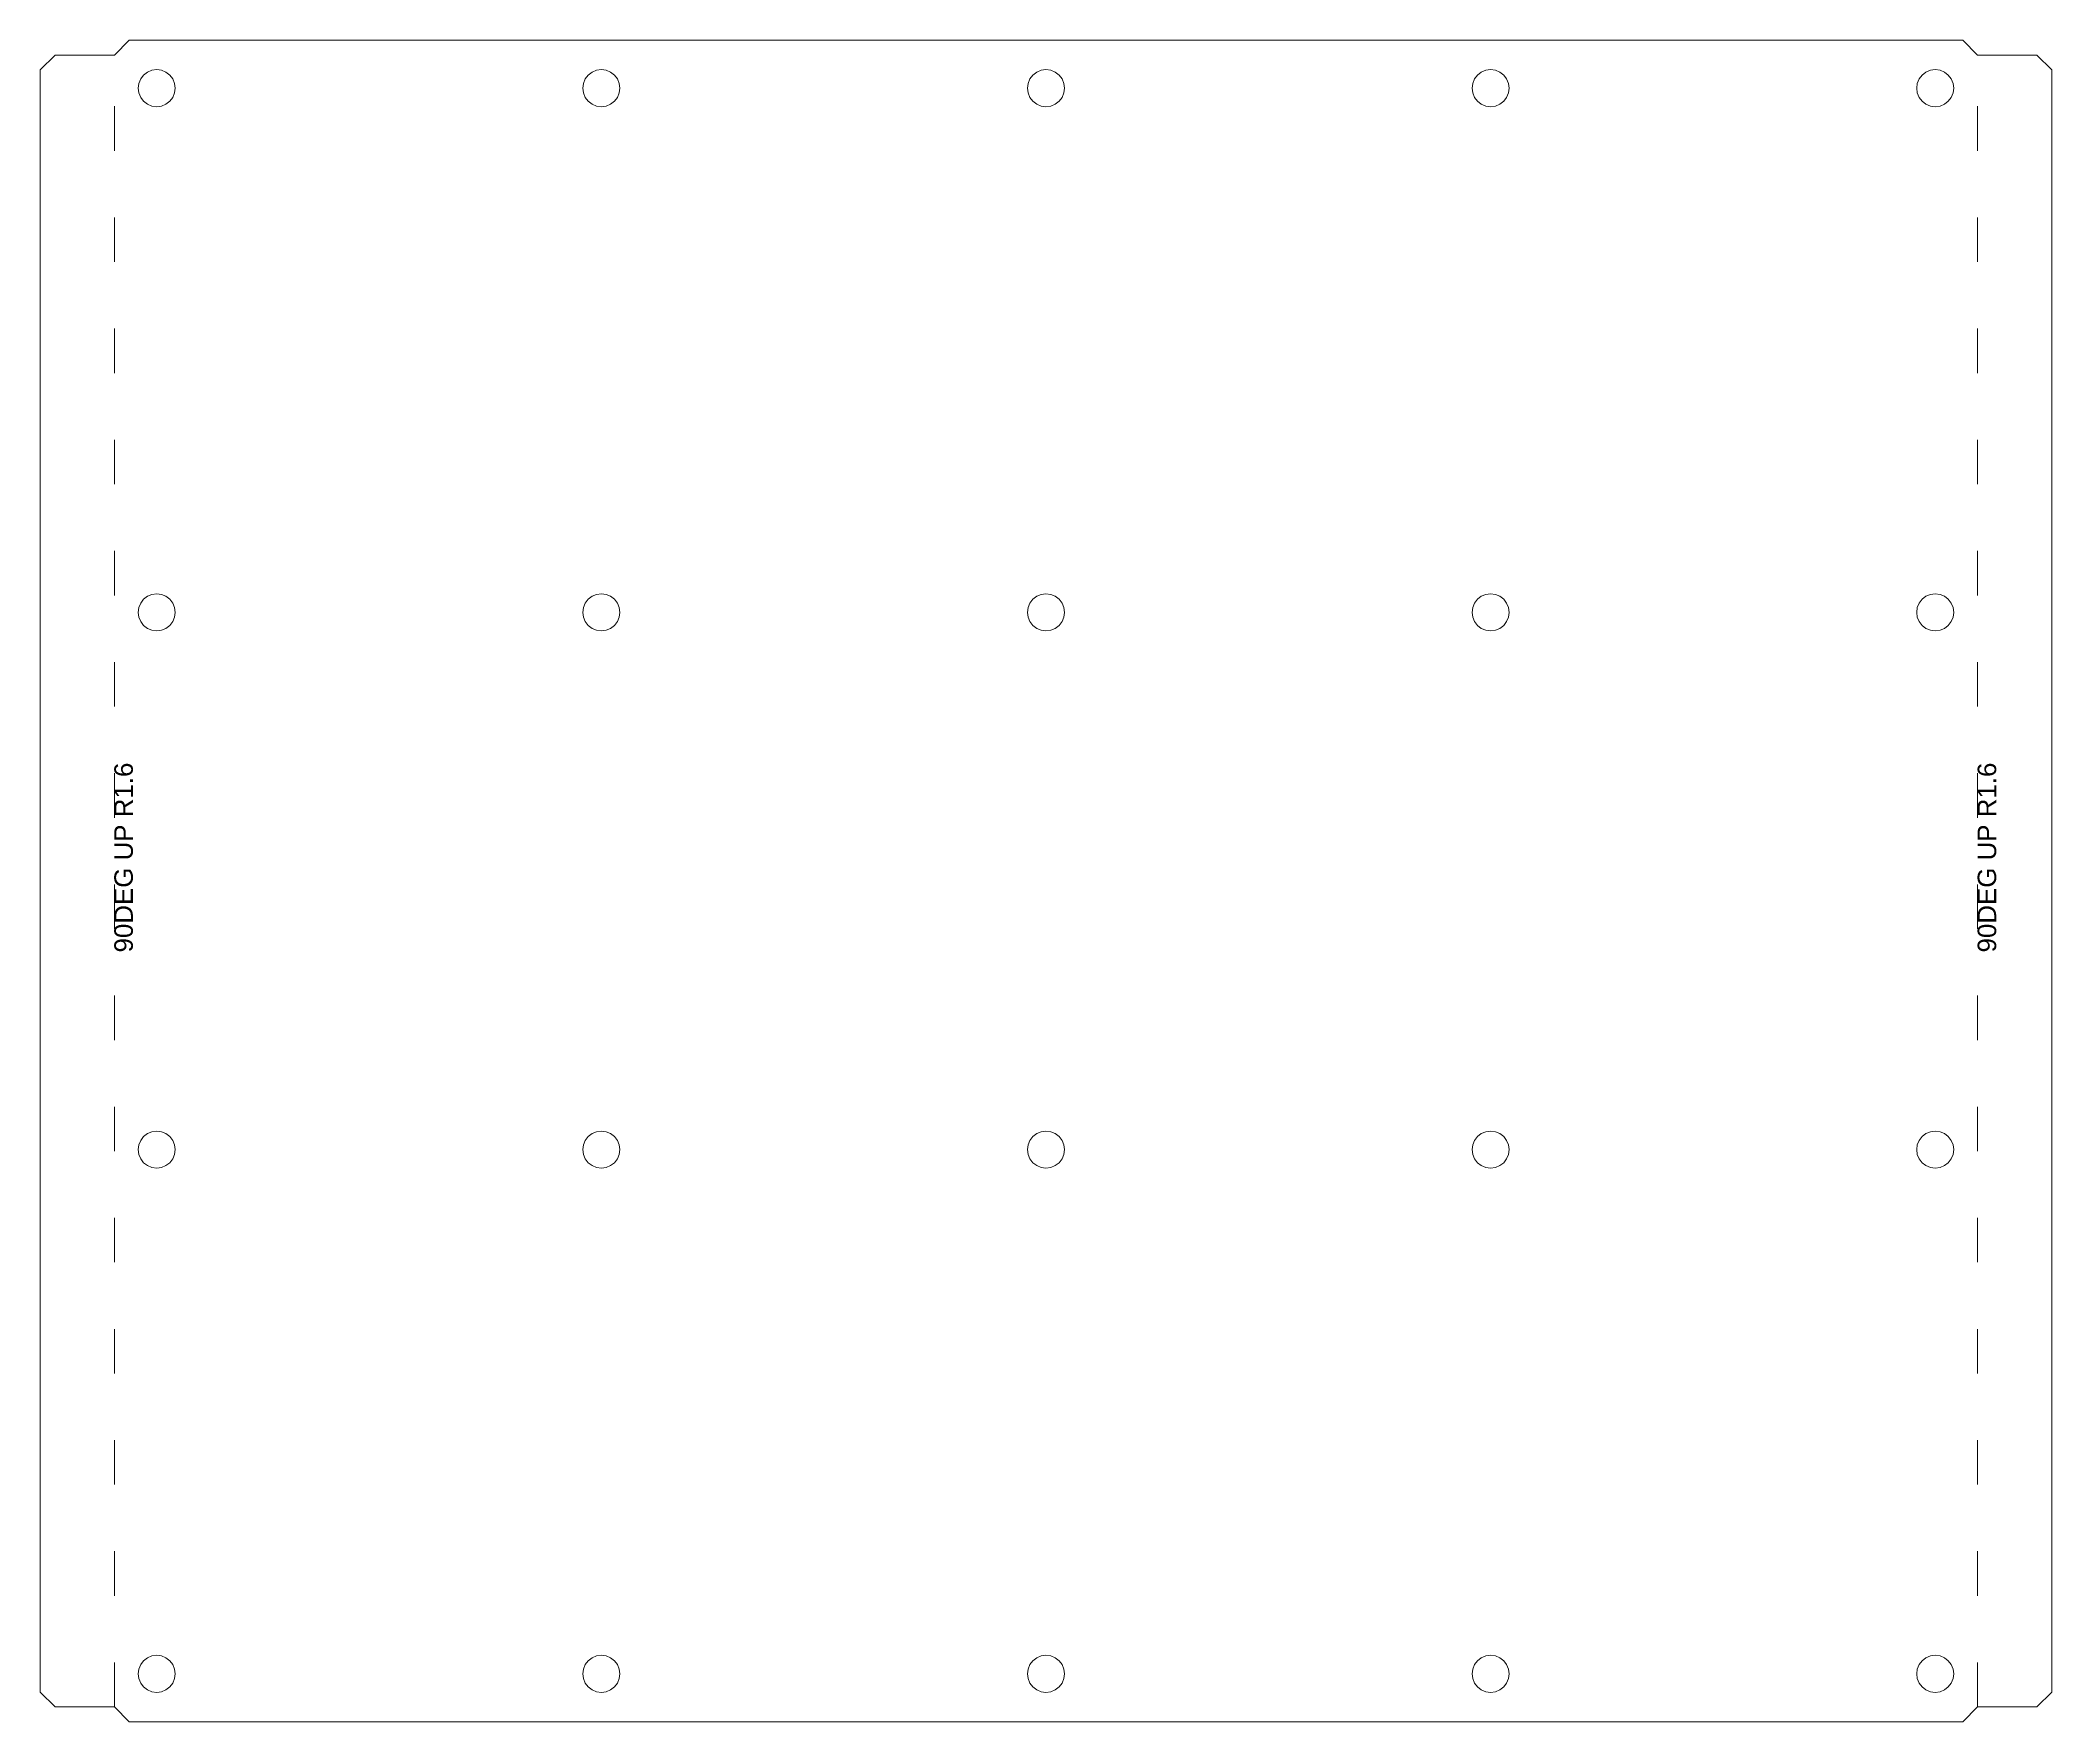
# Model space of a CAD drawing. Extents: x -21 to 705, y 870 to 3200.
# Drawn here: x -20 to 523, y 1372 to 1826 of the extents above; entities that cross this region are included whole.
import ezdxf

# ---------------------------------------------------------------- set-up
doc = ezdxf.new("R2010")
doc.units = 0
doc.linetypes.add('ACAD_ISO03W100', pattern=[30, 12, -18])
doc.layers.get('0').update_dxf_attribs({"lineweight": 25, "true_color": 0xffffff})
doc.layers.add('Layer0', color=7, linetype='BYLAYER', lineweight=5)
doc.styles.add('textstyle4', font='')
doc.styles.add('textstyle5', font='')
doc.styles.get('textstyle4').set_extended_font_data('Arial')
doc.styles.get('textstyle5').set_extended_font_data('Arial')

msp = doc.modelspace()

# ---------------------------------------------------------------- linework, layer by layer
at = {"layer": 'Layer0'}
for p, q in [((0, 1822.21), (4, 1826.21)), ((498.9, 1826.21), (4, 1826.21)), ((498.9, 1826.21), (502.9, 1822.21)), ((-16, 1822.21), (-20, 1818.21)), ((0, 1822.21), (-16, 1822.21)), ((502.9, 1822.21), (518.9, 1822.21)), ((518.9, 1822.21), (522.9, 1818.21)), ((-20, 1380.37), (-20, 1818.21)), ((6.44, 1813.27), (6.61, 1814.56)), ((6.61, 1814.56), (7.11, 1815.77)), ((7.11, 1815.77), (7.91, 1816.8)), ((7.91, 1816.8), (8.94, 1817.6)), ((8.94, 1817.6), (10.15, 1818.1)), ((10.15, 1818.1), (11.44, 1818.27)), ((11.44, 1818.27), (12.74, 1818.1)), ((12.74, 1818.1), (13.94, 1817.6)), ((13.94, 1817.6), (14.98, 1816.8)), ((14.98, 1816.8), (15.77, 1815.77)), ((15.77, 1815.77), (16.27, 1814.56)), ((16.27, 1814.56), (16.44, 1813.27)), ((126.44, 1813.27), (126.61, 1814.56)), ((126.61, 1814.56), (127.11, 1815.77)), ((127.11, 1815.77), (127.91, 1816.8)), ((127.91, 1816.8), (128.94, 1817.6)), ((128.94, 1817.6), (130.15, 1818.1)), ((130.15, 1818.1), (131.44, 1818.27)), ((131.44, 1818.27), (132.74, 1818.1)), ((132.74, 1818.1), (133.94, 1817.6)), ((133.94, 1817.6), (134.98, 1816.8)), ((134.98, 1816.8), (135.77, 1815.77)), ((135.77, 1815.77), (136.27, 1814.56)), ((136.27, 1814.56), (136.44, 1813.27)), ((246.44, 1813.27), (246.61, 1814.56)), ((246.61, 1814.56), (247.11, 1815.77)), ((247.11, 1815.77), (247.91, 1816.8)), ((247.91, 1816.8), (248.94, 1817.6)), ((248.94, 1817.6), (250.15, 1818.1)), ((250.15, 1818.1), (251.44, 1818.27)), ((251.44, 1818.27), (252.74, 1818.1)), ((252.74, 1818.1), (253.94, 1817.6)), ((253.94, 1817.6), (254.98, 1816.8)), ((254.98, 1816.8), (255.77, 1815.77)), ((255.77, 1815.77), (256.27, 1814.56)), ((256.27, 1814.56), (256.44, 1813.27)), ((366.44, 1813.27), (366.61, 1814.56)), ((366.61, 1814.56), (367.11, 1815.77)), ((367.11, 1815.77), (367.91, 1816.8)), ((367.91, 1816.8), (368.94, 1817.6)), ((368.94, 1817.6), (370.15, 1818.1)), ((370.15, 1818.1), (371.44, 1818.27)), ((371.44, 1818.27), (372.74, 1818.1)), ((372.74, 1818.1), (373.94, 1817.6)), ((373.94, 1817.6), (374.98, 1816.8)), ((374.98, 1816.8), (375.77, 1815.77)), ((375.77, 1815.77), (376.27, 1814.56)), ((376.27, 1814.56), (376.44, 1813.27)), ((486.44, 1813.27), (486.61, 1814.56)), ((486.61, 1814.56), (487.11, 1815.77)), ((487.11, 1815.77), (487.91, 1816.8)), ((487.91, 1816.8), (488.94, 1817.6)), ((488.94, 1817.6), (490.15, 1818.1)), ((490.15, 1818.1), (491.44, 1818.27)), ((491.44, 1818.27), (492.74, 1818.1)), ((492.74, 1818.1), (493.94, 1817.6)), ((493.94, 1817.6), (494.98, 1816.8)), ((494.98, 1816.8), (495.77, 1815.77)), ((495.77, 1815.77), (496.27, 1814.56)), ((496.27, 1814.56), (496.44, 1813.27)), ((522.9, 1818.21), (522.9, 1380.37)), ((6.61, 1811.97), (6.44, 1813.27)), ((7.11, 1810.77), (6.61, 1811.97)), ((7.91, 1809.73), (7.11, 1810.77)), ((8.94, 1808.94), (7.91, 1809.73)), ((10.15, 1808.44), (8.94, 1808.94)), ((11.44, 1808.27), (10.15, 1808.44)), ((12.74, 1808.44), (11.44, 1808.27)), ((13.94, 1808.94), (12.74, 1808.44)), ((14.98, 1809.73), (13.94, 1808.94)), ((15.77, 1810.77), (14.98, 1809.73)), ((16.27, 1811.97), (15.77, 1810.77)), ((16.44, 1813.27), (16.27, 1811.97)), ((126.61, 1811.97), (126.44, 1813.27)), ((127.11, 1810.77), (126.61, 1811.97)), ((127.91, 1809.73), (127.11, 1810.77)), ((128.94, 1808.94), (127.91, 1809.73)), ((130.15, 1808.44), (128.94, 1808.94)), ((131.44, 1808.27), (130.15, 1808.44)), ((132.74, 1808.44), (131.44, 1808.27)), ((133.94, 1808.94), (132.74, 1808.44)), ((134.98, 1809.73), (133.94, 1808.94)), ((135.77, 1810.77), (134.98, 1809.73)), ((136.27, 1811.97), (135.77, 1810.77)), ((136.44, 1813.27), (136.27, 1811.97)), ((246.61, 1811.97), (246.44, 1813.27)), ((247.11, 1810.77), (246.61, 1811.97)), ((247.91, 1809.73), (247.11, 1810.77)), ((248.94, 1808.94), (247.91, 1809.73)), ((250.15, 1808.44), (248.94, 1808.94)), ((251.44, 1808.27), (250.15, 1808.44)), ((252.74, 1808.44), (251.44, 1808.27)), ((253.94, 1808.94), (252.74, 1808.44)), ((254.98, 1809.73), (253.94, 1808.94)), ((255.77, 1810.77), (254.98, 1809.73)), ((256.27, 1811.97), (255.77, 1810.77)), ((256.44, 1813.27), (256.27, 1811.97)), ((366.61, 1811.97), (366.44, 1813.27)), ((367.11, 1810.77), (366.61, 1811.97)), ((367.91, 1809.73), (367.11, 1810.77)), ((368.94, 1808.94), (367.91, 1809.73)), ((370.15, 1808.44), (368.94, 1808.94)), ((371.44, 1808.27), (370.15, 1808.44)), ((372.74, 1808.44), (371.44, 1808.27)), ((373.94, 1808.94), (372.74, 1808.44)), ((374.98, 1809.73), (373.94, 1808.94)), ((375.77, 1810.77), (374.98, 1809.73)), ((376.27, 1811.97), (375.77, 1810.77)), ((376.44, 1813.27), (376.27, 1811.97)), ((486.61, 1811.97), (486.44, 1813.27)), ((487.11, 1810.77), (486.61, 1811.97)), ((487.91, 1809.73), (487.11, 1810.77)), ((488.94, 1808.94), (487.91, 1809.73)), ((490.15, 1808.44), (488.94, 1808.94)), ((491.44, 1808.27), (490.15, 1808.44)), ((492.74, 1808.44), (491.44, 1808.27)), ((493.94, 1808.94), (492.74, 1808.44)), ((494.98, 1809.73), (493.94, 1808.94)), ((495.77, 1810.77), (494.98, 1809.73)), ((496.27, 1811.97), (495.77, 1810.77)), ((496.44, 1813.27), (496.27, 1811.97)), ((6.44, 1671.79), (6.61, 1673.08)), ((6.61, 1673.08), (7.11, 1674.29)), ((7.11, 1674.29), (7.91, 1675.32)), ((7.91, 1675.32), (8.94, 1676.12)), ((8.94, 1676.12), (10.15, 1676.62)), ((10.15, 1676.62), (11.44, 1676.79)), ((11.44, 1676.79), (12.74, 1676.62)), ((12.74, 1676.62), (13.94, 1676.12)), ((13.94, 1676.12), (14.98, 1675.32)), ((14.98, 1675.32), (15.77, 1674.29)), ((15.77, 1674.29), (16.27, 1673.08)), ((16.27, 1673.08), (16.44, 1671.79)), ((126.44, 1671.79), (126.61, 1673.08)), ((126.61, 1673.08), (127.11, 1674.29)), ((127.11, 1674.29), (127.91, 1675.32)), ((127.91, 1675.32), (128.94, 1676.12)), ((128.94, 1676.12), (130.15, 1676.62)), ((130.15, 1676.62), (131.44, 1676.79)), ((131.44, 1676.79), (132.74, 1676.62)), ((132.74, 1676.62), (133.94, 1676.12)), ((133.94, 1676.12), (134.98, 1675.32)), ((134.98, 1675.32), (135.77, 1674.29)), ((135.77, 1674.29), (136.27, 1673.08)), ((136.27, 1673.08), (136.44, 1671.79)), ((246.44, 1671.79), (246.61, 1673.08)), ((246.61, 1673.08), (247.11, 1674.29)), ((247.11, 1674.29), (247.91, 1675.32)), ((247.91, 1675.32), (248.94, 1676.12)), ((248.94, 1676.12), (250.15, 1676.62)), ((250.15, 1676.62), (251.44, 1676.79)), ((251.44, 1676.79), (252.74, 1676.62)), ((252.74, 1676.62), (253.94, 1676.12)), ((253.94, 1676.12), (254.98, 1675.32)), ((254.98, 1675.32), (255.77, 1674.29)), ((255.77, 1674.29), (256.27, 1673.08)), ((256.27, 1673.08), (256.44, 1671.79)), ((366.44, 1671.79), (366.61, 1673.08)), ((366.61, 1673.08), (367.11, 1674.29)), ((367.11, 1674.29), (367.91, 1675.32)), ((367.91, 1675.32), (368.94, 1676.12)), ((368.94, 1676.12), (370.15, 1676.62)), ((370.15, 1676.62), (371.44, 1676.79)), ((371.44, 1676.79), (372.74, 1676.62)), ((372.74, 1676.62), (373.94, 1676.12)), ((373.94, 1676.12), (374.98, 1675.32)), ((374.98, 1675.32), (375.77, 1674.29)), ((375.77, 1674.29), (376.27, 1673.08)), ((376.27, 1673.08), (376.44, 1671.79)), ((486.44, 1671.79), (486.61, 1673.08)), ((486.61, 1673.08), (487.11, 1674.29)), ((487.11, 1674.29), (487.91, 1675.32)), ((487.91, 1675.32), (488.94, 1676.12)), ((488.94, 1676.12), (490.15, 1676.62)), ((490.15, 1676.62), (491.44, 1676.79)), ((491.44, 1676.79), (492.74, 1676.62)), ((492.74, 1676.62), (493.94, 1676.12)), ((493.94, 1676.12), (494.98, 1675.32)), ((494.98, 1675.32), (495.77, 1674.29)), ((495.77, 1674.29), (496.27, 1673.08)), ((496.27, 1673.08), (496.44, 1671.79)), ((6.61, 1670.49), (6.44, 1671.79)), ((7.11, 1669.29), (6.61, 1670.49)), ((7.91, 1668.25), (7.11, 1669.29)), ((8.94, 1667.46), (7.91, 1668.25)), ((10.15, 1666.96), (8.94, 1667.46)), ((11.44, 1666.79), (10.15, 1666.96)), ((12.74, 1666.96), (11.44, 1666.79)), ((13.94, 1667.46), (12.74, 1666.96)), ((14.98, 1668.25), (13.94, 1667.46)), ((15.77, 1669.29), (14.98, 1668.25)), ((16.27, 1670.49), (15.77, 1669.29)), ((16.44, 1671.79), (16.27, 1670.49)), ((126.61, 1670.49), (126.44, 1671.79)), ((127.11, 1669.29), (126.61, 1670.49)), ((127.91, 1668.25), (127.11, 1669.29)), ((128.94, 1667.46), (127.91, 1668.25)), ((130.15, 1666.96), (128.94, 1667.46)), ((131.44, 1666.79), (130.15, 1666.96)), ((132.74, 1666.96), (131.44, 1666.79)), ((133.94, 1667.46), (132.74, 1666.96)), ((134.98, 1668.25), (133.94, 1667.46)), ((135.77, 1669.29), (134.98, 1668.25)), ((136.27, 1670.49), (135.77, 1669.29)), ((136.44, 1671.79), (136.27, 1670.49)), ((246.61, 1670.49), (246.44, 1671.79)), ((247.11, 1669.29), (246.61, 1670.49)), ((247.91, 1668.25), (247.11, 1669.29)), ((248.94, 1667.46), (247.91, 1668.25)), ((250.15, 1666.96), (248.94, 1667.46)), ((251.44, 1666.79), (250.15, 1666.96)), ((252.74, 1666.96), (251.44, 1666.79)), ((253.94, 1667.46), (252.74, 1666.96)), ((254.98, 1668.25), (253.94, 1667.46)), ((255.77, 1669.29), (254.98, 1668.25)), ((256.27, 1670.49), (255.77, 1669.29)), ((256.44, 1671.79), (256.27, 1670.49)), ((366.61, 1670.49), (366.44, 1671.79)), ((367.11, 1669.29), (366.61, 1670.49)), ((367.91, 1668.25), (367.11, 1669.29)), ((368.94, 1667.46), (367.91, 1668.25)), ((370.15, 1666.96), (368.94, 1667.46)), ((371.44, 1666.79), (370.15, 1666.96)), ((372.74, 1666.96), (371.44, 1666.79)), ((373.94, 1667.46), (372.74, 1666.96)), ((374.98, 1668.25), (373.94, 1667.46)), ((375.77, 1669.29), (374.98, 1668.25)), ((376.27, 1670.49), (375.77, 1669.29)), ((376.44, 1671.79), (376.27, 1670.49)), ((486.61, 1670.49), (486.44, 1671.79)), ((487.11, 1669.29), (486.61, 1670.49)), ((487.91, 1668.25), (487.11, 1669.29)), ((488.94, 1667.46), (487.91, 1668.25)), ((490.15, 1666.96), (488.94, 1667.46)), ((491.44, 1666.79), (490.15, 1666.96)), ((492.74, 1666.96), (491.44, 1666.79)), ((493.94, 1667.46), (492.74, 1666.96)), ((494.98, 1668.25), (493.94, 1667.46)), ((495.77, 1669.29), (494.98, 1668.25)), ((496.27, 1670.49), (495.77, 1669.29)), ((496.44, 1671.79), (496.27, 1670.49)), ((7.91, 1530.32), (8.94, 1531.12)), ((8.94, 1531.12), (10.15, 1531.62)), ((10.15, 1531.62), (11.44, 1531.79)), ((11.44, 1531.79), (12.74, 1531.62)), ((12.74, 1531.62), (13.94, 1531.12)), ((13.94, 1531.12), (14.98, 1530.32)), ((127.91, 1530.32), (128.94, 1531.12)), ((128.94, 1531.12), (130.15, 1531.62)), ((130.15, 1531.62), (131.44, 1531.79)), ((131.44, 1531.79), (132.74, 1531.62)), ((132.74, 1531.62), (133.94, 1531.12)), ((133.94, 1531.12), (134.98, 1530.32)), ((247.91, 1530.32), (248.94, 1531.12)), ((248.94, 1531.12), (250.15, 1531.62)), ((250.15, 1531.62), (251.44, 1531.79)), ((251.44, 1531.79), (252.74, 1531.62)), ((252.74, 1531.62), (253.94, 1531.12)), ((253.94, 1531.12), (254.98, 1530.32)), ((367.91, 1530.32), (368.94, 1531.12)), ((368.94, 1531.12), (370.15, 1531.62)), ((370.15, 1531.62), (371.44, 1531.79)), ((371.44, 1531.79), (372.74, 1531.62)), ((372.74, 1531.62), (373.94, 1531.12)), ((373.94, 1531.12), (374.98, 1530.32)), ((487.91, 1530.32), (488.94, 1531.12)), ((488.94, 1531.12), (490.15, 1531.62)), ((490.15, 1531.62), (491.44, 1531.79)), ((491.44, 1531.79), (492.74, 1531.62)), ((492.74, 1531.62), (493.94, 1531.12)), ((493.94, 1531.12), (494.98, 1530.32)), ((6.44, 1526.79), (6.61, 1528.08)), ((6.61, 1525.49), (6.44, 1526.79)), ((6.61, 1528.08), (7.11, 1529.29)), ((7.11, 1529.29), (7.91, 1530.32)), ((14.98, 1530.32), (15.77, 1529.29)), ((15.77, 1529.29), (16.27, 1528.08)), ((16.27, 1528.08), (16.44, 1526.79)), ((16.44, 1526.79), (16.27, 1525.49)), ((126.44, 1526.79), (126.61, 1528.08)), ((126.61, 1525.49), (126.44, 1526.79)), ((126.61, 1528.08), (127.11, 1529.29)), ((127.11, 1529.29), (127.91, 1530.32)), ((134.98, 1530.32), (135.77, 1529.29)), ((135.77, 1529.29), (136.27, 1528.08)), ((136.27, 1528.08), (136.44, 1526.79)), ((136.44, 1526.79), (136.27, 1525.49)), ((246.44, 1526.79), (246.61, 1528.08)), ((246.61, 1525.49), (246.44, 1526.79)), ((246.61, 1528.08), (247.11, 1529.29)), ((247.11, 1529.29), (247.91, 1530.32)), ((254.98, 1530.32), (255.77, 1529.29)), ((255.77, 1529.29), (256.27, 1528.08)), ((256.27, 1528.08), (256.44, 1526.79)), ((256.44, 1526.79), (256.27, 1525.49)), ((366.44, 1526.79), (366.61, 1528.08)), ((366.61, 1525.49), (366.44, 1526.79)), ((366.61, 1528.08), (367.11, 1529.29)), ((367.11, 1529.29), (367.91, 1530.32)), ((374.98, 1530.32), (375.77, 1529.29)), ((375.77, 1529.29), (376.27, 1528.08)), ((376.27, 1528.08), (376.44, 1526.79)), ((376.44, 1526.79), (376.27, 1525.49)), ((486.44, 1526.79), (486.61, 1528.08)), ((486.61, 1525.49), (486.44, 1526.79)), ((486.61, 1528.08), (487.11, 1529.29)), ((487.11, 1529.29), (487.91, 1530.32)), ((494.98, 1530.32), (495.77, 1529.29)), ((495.77, 1529.29), (496.27, 1528.08)), ((496.27, 1528.08), (496.44, 1526.79)), ((496.44, 1526.79), (496.27, 1525.49)), ((7.11, 1524.29), (6.61, 1525.49)), ((7.91, 1523.25), (7.11, 1524.29)), ((8.94, 1522.46), (7.91, 1523.25)), ((10.15, 1521.96), (8.94, 1522.46)), ((11.44, 1521.79), (10.15, 1521.96)), ((12.74, 1521.96), (11.44, 1521.79)), ((13.94, 1522.46), (12.74, 1521.96)), ((14.98, 1523.25), (13.94, 1522.46)), ((15.77, 1524.29), (14.98, 1523.25)), ((16.27, 1525.49), (15.77, 1524.29)), ((127.11, 1524.29), (126.61, 1525.49)), ((127.91, 1523.25), (127.11, 1524.29)), ((128.94, 1522.46), (127.91, 1523.25)), ((130.15, 1521.96), (128.94, 1522.46)), ((131.44, 1521.79), (130.15, 1521.96)), ((132.74, 1521.96), (131.44, 1521.79)), ((133.94, 1522.46), (132.74, 1521.96)), ((134.98, 1523.25), (133.94, 1522.46)), ((135.77, 1524.29), (134.98, 1523.25)), ((136.27, 1525.49), (135.77, 1524.29)), ((247.11, 1524.29), (246.61, 1525.49)), ((247.91, 1523.25), (247.11, 1524.29)), ((248.94, 1522.46), (247.91, 1523.25)), ((250.15, 1521.96), (248.94, 1522.46)), ((251.44, 1521.79), (250.15, 1521.96)), ((252.74, 1521.96), (251.44, 1521.79)), ((253.94, 1522.46), (252.74, 1521.96)), ((254.98, 1523.25), (253.94, 1522.46)), ((255.77, 1524.29), (254.98, 1523.25)), ((256.27, 1525.49), (255.77, 1524.29)), ((367.11, 1524.29), (366.61, 1525.49)), ((367.91, 1523.25), (367.11, 1524.29)), ((368.94, 1522.46), (367.91, 1523.25)), ((370.15, 1521.96), (368.94, 1522.46)), ((371.44, 1521.79), (370.15, 1521.96)), ((372.74, 1521.96), (371.44, 1521.79)), ((373.94, 1522.46), (372.74, 1521.96)), ((374.98, 1523.25), (373.94, 1522.46)), ((375.77, 1524.29), (374.98, 1523.25)), ((376.27, 1525.49), (375.77, 1524.29)), ((487.11, 1524.29), (486.61, 1525.49)), ((487.91, 1523.25), (487.11, 1524.29)), ((488.94, 1522.46), (487.91, 1523.25)), ((490.15, 1521.96), (488.94, 1522.46)), ((491.44, 1521.79), (490.15, 1521.96)), ((492.74, 1521.96), (491.44, 1521.79)), ((493.94, 1522.46), (492.74, 1521.96)), ((494.98, 1523.25), (493.94, 1522.46)), ((495.77, 1524.29), (494.98, 1523.25)), ((496.27, 1525.49), (495.77, 1524.29)), ((8.94, 1389.64), (10.15, 1390.14)), ((10.15, 1390.14), (11.44, 1390.31)), ((11.44, 1390.31), (12.74, 1390.14)), ((12.74, 1390.14), (13.94, 1389.64)), ((128.94, 1389.64), (130.15, 1390.14)), ((130.15, 1390.14), (131.44, 1390.31)), ((131.44, 1390.31), (132.74, 1390.14)), ((132.74, 1390.14), (133.94, 1389.64)), ((248.94, 1389.64), (250.15, 1390.14)), ((250.15, 1390.14), (251.44, 1390.31)), ((251.44, 1390.31), (252.74, 1390.14)), ((252.74, 1390.14), (253.94, 1389.64)), ((368.94, 1389.64), (370.15, 1390.14)), ((370.15, 1390.14), (371.44, 1390.31)), ((371.44, 1390.31), (372.74, 1390.14)), ((372.74, 1390.14), (373.94, 1389.64)), ((488.94, 1389.64), (490.15, 1390.14)), ((490.15, 1390.14), (491.44, 1390.31)), ((491.44, 1390.31), (492.74, 1390.14)), ((492.74, 1390.14), (493.94, 1389.64)), ((6.44, 1385.31), (6.61, 1386.6)), ((6.61, 1384.02), (6.44, 1385.31)), ((6.61, 1386.6), (7.11, 1387.81)), ((7.11, 1387.81), (7.91, 1388.85)), ((7.91, 1388.85), (8.94, 1389.64)), ((13.94, 1389.64), (14.98, 1388.85)), ((14.98, 1388.85), (15.77, 1387.81)), ((15.77, 1387.81), (16.27, 1386.6)), ((16.27, 1386.6), (16.44, 1385.31)), ((16.44, 1385.31), (16.27, 1384.02)), ((126.44, 1385.31), (126.61, 1386.6)), ((126.61, 1384.02), (126.44, 1385.31)), ((126.61, 1386.6), (127.11, 1387.81)), ((127.11, 1387.81), (127.91, 1388.85)), ((127.91, 1388.85), (128.94, 1389.64)), ((133.94, 1389.64), (134.98, 1388.85)), ((134.98, 1388.85), (135.77, 1387.81)), ((135.77, 1387.81), (136.27, 1386.6)), ((136.27, 1386.6), (136.44, 1385.31)), ((136.44, 1385.31), (136.27, 1384.02)), ((246.44, 1385.31), (246.61, 1386.6)), ((246.61, 1384.02), (246.44, 1385.31)), ((246.61, 1386.6), (247.11, 1387.81)), ((247.11, 1387.81), (247.91, 1388.85)), ((247.91, 1388.85), (248.94, 1389.64)), ((253.94, 1389.64), (254.98, 1388.85)), ((254.98, 1388.85), (255.77, 1387.81)), ((255.77, 1387.81), (256.27, 1386.6)), ((256.27, 1386.6), (256.44, 1385.31)), ((256.44, 1385.31), (256.27, 1384.02)), ((366.44, 1385.31), (366.61, 1386.6)), ((366.61, 1384.02), (366.44, 1385.31)), ((366.61, 1386.6), (367.11, 1387.81)), ((367.11, 1387.81), (367.91, 1388.85)), ((367.91, 1388.85), (368.94, 1389.64)), ((373.94, 1389.64), (374.98, 1388.85)), ((374.98, 1388.85), (375.77, 1387.81)), ((375.77, 1387.81), (376.27, 1386.6)), ((376.27, 1386.6), (376.44, 1385.31)), ((376.44, 1385.31), (376.27, 1384.02)), ((486.44, 1385.31), (486.61, 1386.6)), ((486.61, 1384.02), (486.44, 1385.31)), ((486.61, 1386.6), (487.11, 1387.81)), ((487.11, 1387.81), (487.91, 1388.85)), ((487.91, 1388.85), (488.94, 1389.64)), ((493.94, 1389.64), (494.98, 1388.85)), ((494.98, 1388.85), (495.77, 1387.81)), ((495.77, 1387.81), (496.27, 1386.6)), ((496.27, 1386.6), (496.44, 1385.31)), ((496.44, 1385.31), (496.27, 1384.02)), ((-16, 1376.37), (-20, 1380.37)), ((7.11, 1382.81), (6.61, 1384.02)), ((7.91, 1381.78), (7.11, 1382.81)), ((8.94, 1380.98), (7.91, 1381.78)), ((10.15, 1380.48), (8.94, 1380.98)), ((11.44, 1380.31), (10.15, 1380.48)), ((12.74, 1380.48), (11.44, 1380.31)), ((13.94, 1380.98), (12.74, 1380.48)), ((14.98, 1381.78), (13.94, 1380.98)), ((15.77, 1382.81), (14.98, 1381.78)), ((16.27, 1384.02), (15.77, 1382.81)), ((127.11, 1382.81), (126.61, 1384.02)), ((127.91, 1381.78), (127.11, 1382.81)), ((128.94, 1380.98), (127.91, 1381.78)), ((130.15, 1380.48), (128.94, 1380.98)), ((131.44, 1380.31), (130.15, 1380.48)), ((132.74, 1380.48), (131.44, 1380.31)), ((133.94, 1380.98), (132.74, 1380.48)), ((134.98, 1381.78), (133.94, 1380.98)), ((135.77, 1382.81), (134.98, 1381.78)), ((136.27, 1384.02), (135.77, 1382.81)), ((247.11, 1382.81), (246.61, 1384.02)), ((247.91, 1381.78), (247.11, 1382.81)), ((248.94, 1380.98), (247.91, 1381.78)), ((250.15, 1380.48), (248.94, 1380.98)), ((251.44, 1380.31), (250.15, 1380.48)), ((252.74, 1380.48), (251.44, 1380.31)), ((253.94, 1380.98), (252.74, 1380.48)), ((254.98, 1381.78), (253.94, 1380.98)), ((255.77, 1382.81), (254.98, 1381.78)), ((256.27, 1384.02), (255.77, 1382.81)), ((367.11, 1382.81), (366.61, 1384.02)), ((367.91, 1381.78), (367.11, 1382.81)), ((368.94, 1380.98), (367.91, 1381.78)), ((370.15, 1380.48), (368.94, 1380.98)), ((371.44, 1380.31), (370.15, 1380.48)), ((372.74, 1380.48), (371.44, 1380.31)), ((373.94, 1380.98), (372.74, 1380.48)), ((374.98, 1381.78), (373.94, 1380.98)), ((375.77, 1382.81), (374.98, 1381.78)), ((376.27, 1384.02), (375.77, 1382.81)), ((487.11, 1382.81), (486.61, 1384.02)), ((487.91, 1381.78), (487.11, 1382.81)), ((488.94, 1380.98), (487.91, 1381.78)), ((490.15, 1380.48), (488.94, 1380.98)), ((491.44, 1380.31), (490.15, 1380.48)), ((492.74, 1380.48), (491.44, 1380.31)), ((493.94, 1380.98), (492.74, 1380.48)), ((494.98, 1381.78), (493.94, 1380.98)), ((495.77, 1382.81), (494.98, 1381.78)), ((496.27, 1384.02), (495.77, 1382.81)), ((518.9, 1376.37), (522.9, 1380.37)), ((0, 1376.37), (-16, 1376.37)), ((0, 1376.37), (4, 1372.37)), ((498.9, 1372.37), (502.9, 1376.37)), ((502.9, 1376.37), (518.9, 1376.37)), ((498.9, 1372.37), (4, 1372.37))]:
    msp.add_line(p, q, dxfattribs=at)
at = {"layer": 'Layer0', "color": 2, "linetype": 'ACAD_ISO03W100', "true_color": 0xffff00}
for p, q in [((0, 1376.37), (0, 1822.21)), ((502.9, 1376.37), (502.9, 1822.21))]:
    msp.add_line(p, q, dxfattribs=at)

# ---------------------------------------------------------------- texts
at = {"char_height": 1, "attachment_point": 1, "rotation": 90}
for insert, style in [((0, 1580), 'textstyle4'), ((502.9, 1580), 'textstyle5')]:
    msp.add_mtext('\\H5;90DEG UP R1.6', dxfattribs=dict(at, insert=insert, style=style))

doc.saveas('drawing.dxf')
